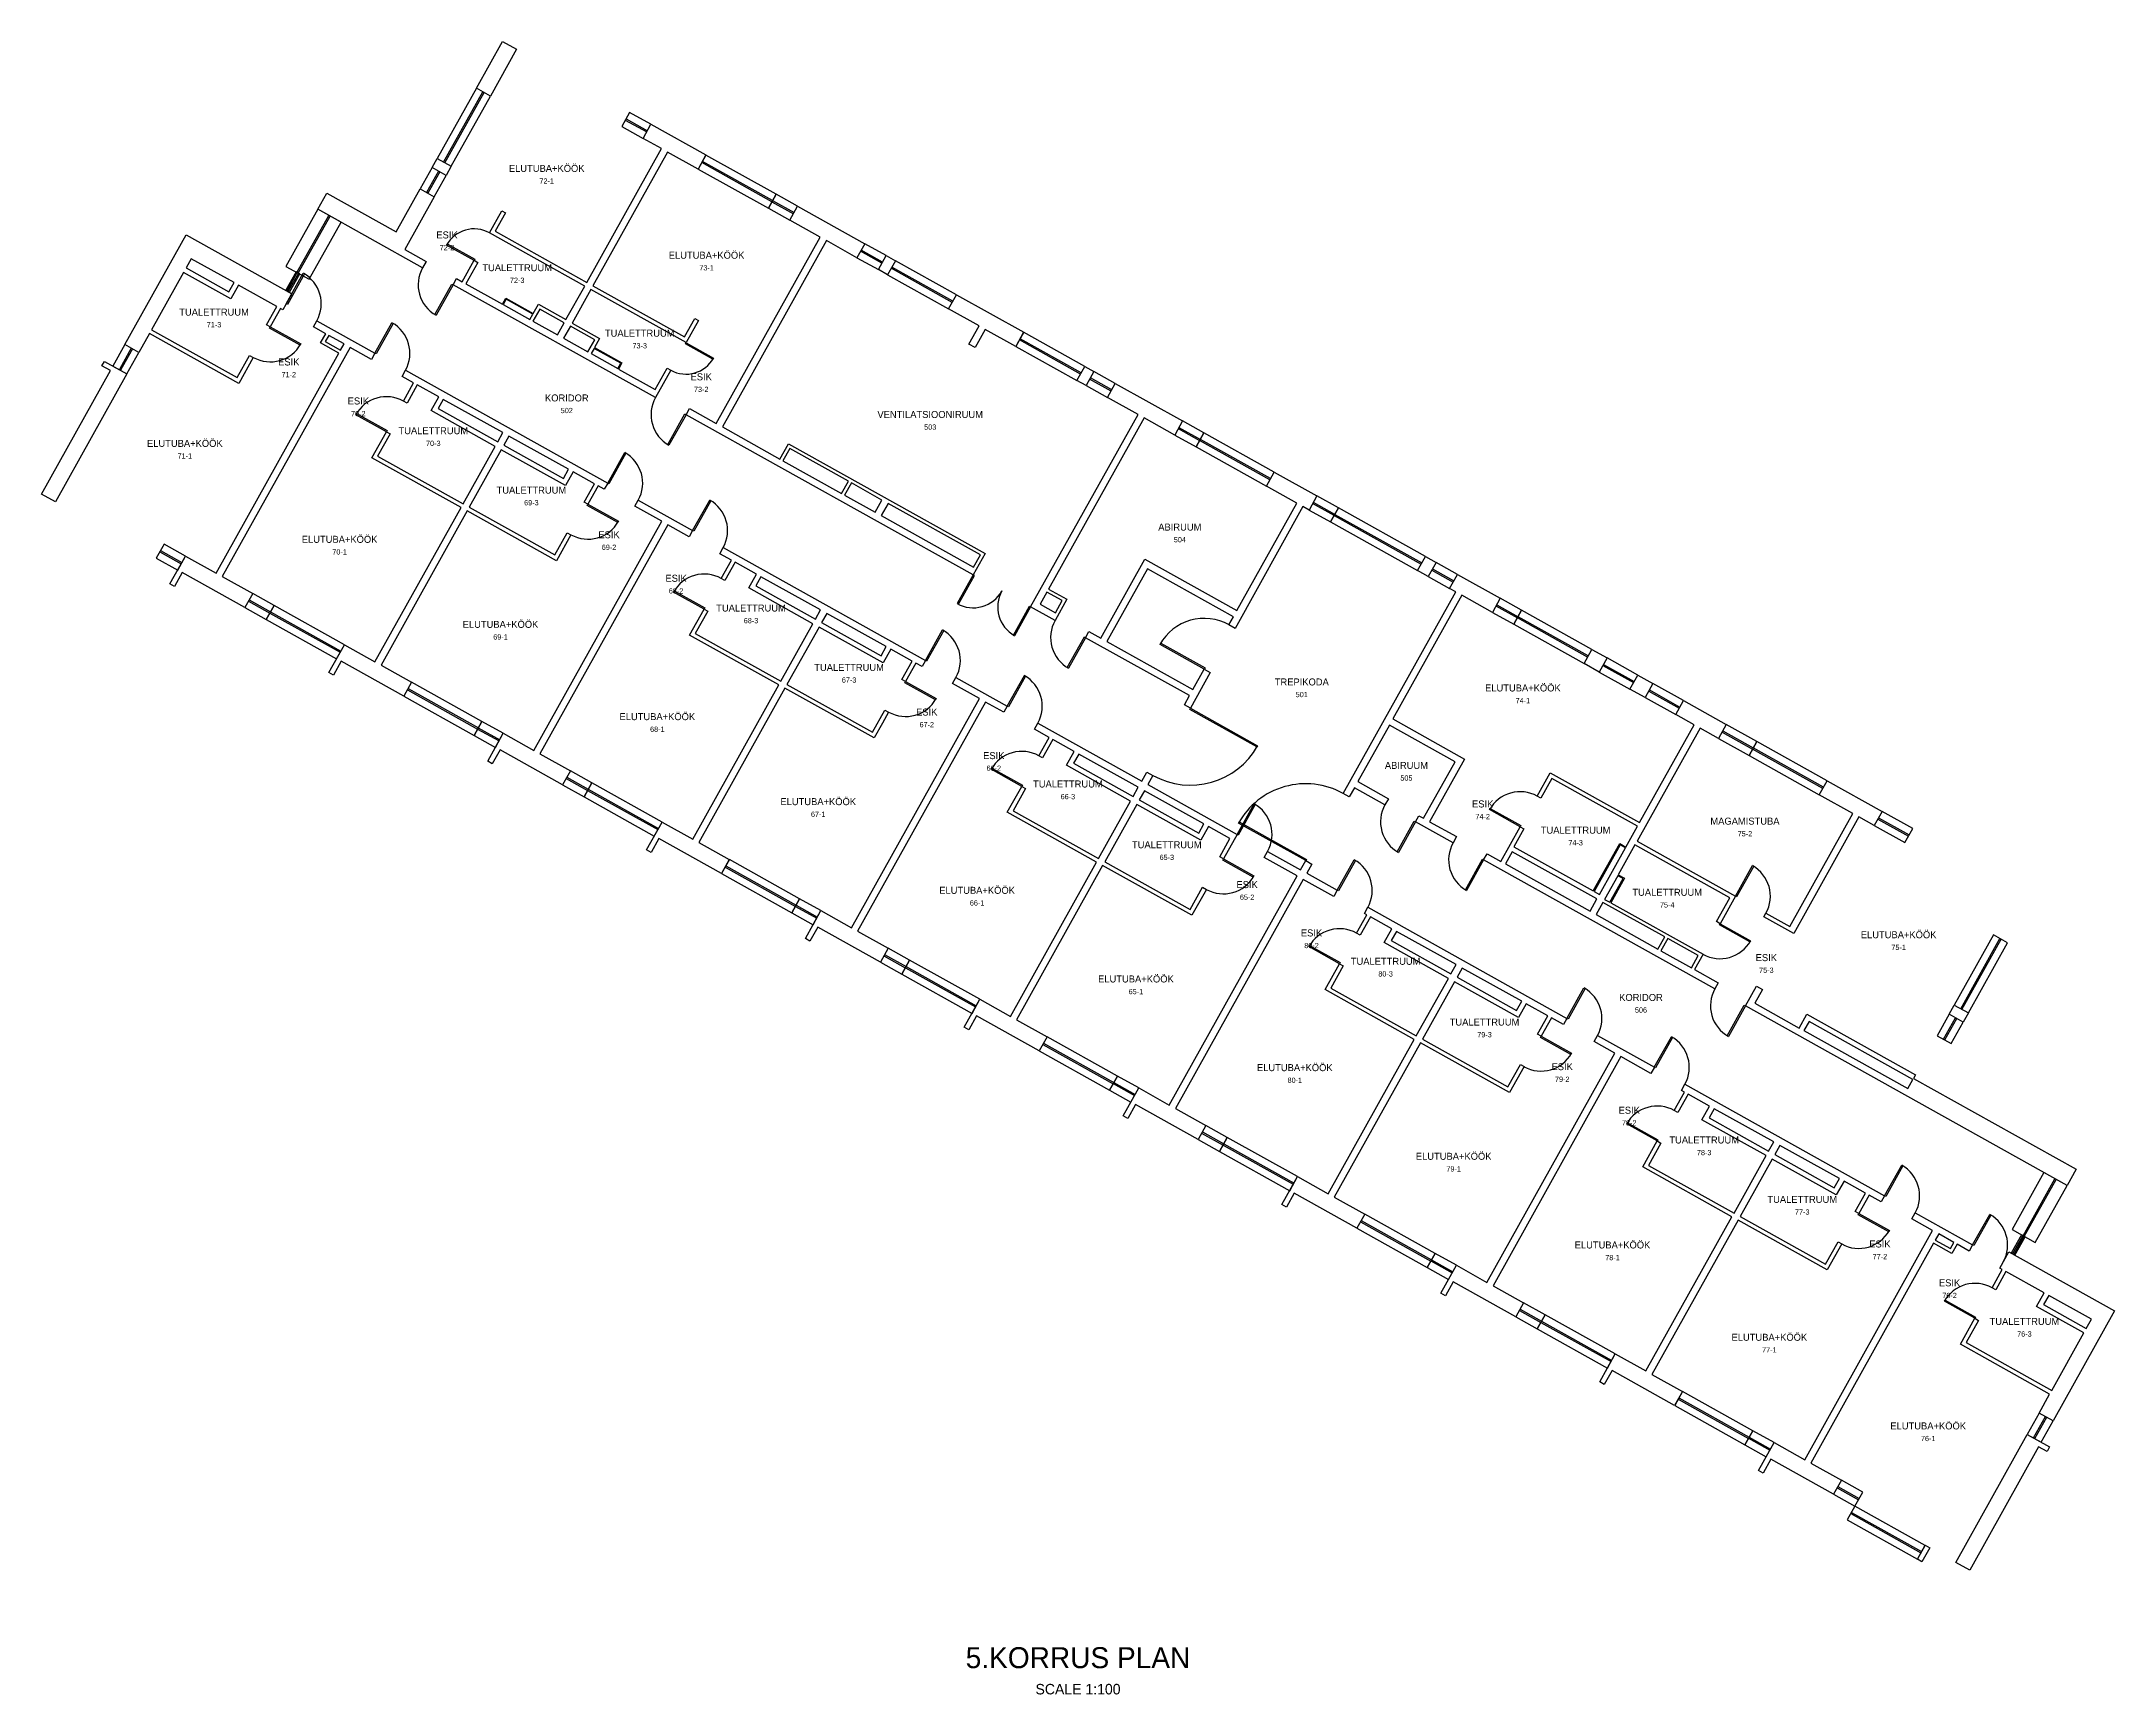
# Model space of a CAD drawing. Header units: millimetres. Extents: x 0 to 379219, y -3554 to 43703.
# Drawn here: x 319966 to 379219, y -3554 to 43703 of the extents above; entities that cross this region are included whole.
import ezdxf
from ezdxf.enums import TextEntityAlignment as Align

# ---------------------------------------------------------------- set-up
doc = ezdxf.new("R2010")
doc.units = ezdxf.units.MM
for name, color, linetype in [('A-ANNO-TTLB', 7, 'Continuous'), ('A-AREA-IDEN', 7, 'Continuous'), ('A-DOOR', 7, 'Continuous'), ('A-GLAZ', 7, 'Continuous'), ('A-WALL', 7, 'Continuous')]:
    doc.layers.add(name, color=color, linetype=linetype)

msp = doc.modelspace()

# ---------------------------------------------------------------- texts
at = {"layer": 'A-ANNO-TTLB'}
for s, height, p in [('5.KORRUS PLAN', 600, (349593, -2500)), ('SCALE 1:100', 300, (349593, -3400))]:
    msp.add_text(s, height=height, dxfattribs=at).set_placement(p, align=Align.MIDDLE_CENTER)
at = {"layer": 'A-AREA-IDEN'}
for s, height, p in [('ELUTUBA+KÖÖK', 200, (334407, 40074)), ('72-1', 150, (334407, 39714)), ('ESIK', 200, (331558, 38171)), ('72-2', 150, (331558, 37811)), ('TUALETTRUUM', 200, (333563, 37236)), ('ELUTUBA+KÖÖK', 200, (338977, 37592)), ('72-3', 150, (333563, 36876)), ('73-1', 150, (338977, 37232)), ('TUALETTRUUM', 200, (324899, 35965)), ('71-3', 150, (324899, 35605)), ('TUALETTRUUM', 200, (337066, 35363)), ('73-3', 150, (337066, 35003)), ('ESIK', 200, (327035, 34540)), ('71-2', 150, (327035, 34180)), ('ESIK', 200, (338824, 34116)), ('73-2', 150, (338824, 33756)), ('ESIK', 200, (329024, 33425)), ('KORIDOR', 200, (334982, 33512)), ('502', 150, (334982, 33152)), ('70-2', 150, (329024, 33065)), ('TUALETTRUUM', 200, (331166, 32575)), ('VENTILATSIOONIRUUM', 200, (345369, 33039)), ('503', 150, (345369, 32679)), ('ELUTUBA+KÖÖK', 200, (324064, 32213)), ('70-3', 150, (331166, 32215)), ('71-1', 150, (324064, 31853)), ('TUALETTRUUM', 200, (333969, 30877)), ('69-3', 150, (333969, 30517)), ('ESIK', 200, (336189, 29602)), ('ABIRUUM', 200, (352504, 29820)), ('ELUTUBA+KÖÖK', 200, (328488, 29470)), ('70-1', 150, (328488, 29110)), ('69-2', 150, (336189, 29242)), ('504', 150, (352504, 29460)), ('ESIK', 200, (338105, 28356)), ('68-2', 150, (338105, 27996)), ('TUALETTRUUM', 200, (340247, 27506)), ('ELUTUBA+KÖÖK', 200, (333087, 27040)), ('69-1', 150, (333087, 26680)), ('68-3', 150, (340247, 27146)), ('TUALETTRUUM', 200, (343050, 25808)), ('67-3', 150, (343050, 25448)), ('TREPIKODA', 200, (355989, 25393)), ('501', 150, (355989, 25033)), ('ELUTUBA+KÖÖK', 200, (362309, 25221)), ('74-1', 150, (362309, 24861)), ('ELUTUBA+KÖÖK', 200, (337569, 24401)), ('ESIK', 200, (345270, 24533)), ('68-1', 150, (337569, 24041)), ('67-2', 150, (345270, 24173)), ('ESIK', 200, (347186, 23287)), ('66-2', 150, (347186, 22927)), ('TUALETTRUUM', 200, (349304, 22476)), ('ABIRUUM', 200, (358980, 23007)), ('505', 150, (358980, 22647)), ('ELUTUBA+KÖÖK', 200, (342168, 21971)), ('66-3', 150, (349304, 22116)), ('ESIK', 200, (361160, 21905)), ('67-1', 150, (342168, 21611)), ('74-2', 150, (361160, 21545)), ('MAGAMISTUBA', 200, (368656, 21414)), ('TUALETTRUUM', 200, (352131, 20739)), ('TUALETTRUUM', 200, (363816, 21156)), ('74-3', 150, (363816, 20796)), ('75-2', 150, (368656, 21054)), ('65-3', 150, (352131, 20379)), ('ELUTUBA+KÖÖK', 200, (346708, 19436)), ('ESIK', 200, (354427, 19599)), ('66-1', 150, (346708, 19076)), ('65-2', 150, (354427, 19239)), ('TUALETTRUUM', 200, (366433, 19380)), ('75-4', 150, (366433, 19020)), ('ESIK', 200, (356267, 18218)), ('80-2', 150, (356267, 17858)), ('ELUTUBA+KÖÖK', 200, (373048, 18166)), ('75-1', 150, (373048, 17806)), ('TUALETTRUUM', 200, (358385, 17407)), ('ESIK', 200, (369267, 17512)), ('75-3', 150, (369267, 17152)), ('ELUTUBA+KÖÖK', 200, (351249, 16902)), ('65-1', 150, (351249, 16542)), ('80-3', 150, (358385, 17047)), ('KORIDOR', 200, (365684, 16374)), ('506', 150, (365684, 16014)), ('TUALETTRUUM', 200, (361212, 15670)), ('79-3', 150, (361212, 15310)), ('ELUTUBA+KÖÖK', 200, (355789, 14367)), ('ESIK', 200, (363433, 14395)), ('80-1', 150, (355789, 14007)), ('79-2', 150, (363433, 14035)), ('ESIK', 200, (365348, 13149)), ('78-2', 150, (365348, 12789)), ('ELUTUBA+KÖÖK', 200, (360330, 11833)), ('TUALETTRUUM', 200, (367490, 12299)), ('78-3', 150, (367490, 11939)), ('79-1', 150, (360330, 11473)), ('TUALETTRUUM', 200, (370293, 10601)), ('77-3', 150, (370293, 10241)), ('ELUTUBA+KÖÖK', 200, (364870, 9298)), ('78-1', 150, (364870, 8938)), ('ESIK', 200, (372514, 9326)), ('77-2', 150, (372514, 8966)), ('ESIK', 200, (374504, 8215)), ('76-2', 150, (374504, 7855)), ('TUALETTRUUM', 200, (376643, 7113)), ('ELUTUBA+KÖÖK', 200, (369353, 6659)), ('76-3', 150, (376643, 6753)), ('77-1', 150, (369353, 6299)), ('ELUTUBA+KÖÖK', 200, (373893, 4125)), ('76-1', 150, (373893, 3765))]:
    msp.add_text(s, height=height, dxfattribs=at).set_placement(p, align=Align.MIDDLE_CENTER)

# ---------------------------------------------------------------- linework, layer by layer
at = {"layer": 'A-DOOR'}
for points in [[(332330, 37445), (331544, 37884), (331564, 37919), (332349, 37480)], [(326964, 36204), (327451, 37077), (327486, 37058), (326999, 36184)], [(331734, 36748), (331247, 35875), (331212, 35894), (331700, 36767)], [(329497, 34790), (329984, 35663), (330019, 35644), (329532, 34771)], [(326505, 35544), (327378, 35057), (327359, 35022), (326485, 35509)], [(338392, 35092), (339178, 34653), (339159, 34618), (338373, 35057)], [(329824, 32546), (328951, 33033), (328971, 33068), (329844, 32581)], [(338389, 33033), (337902, 32160), (337867, 32180), (338354, 33053)], [(336150, 31076), (336638, 31949), (336673, 31930), (336185, 31057)], [(335586, 30475), (336459, 29988), (336440, 29953), (335566, 30440)], [(338578, 29721), (339065, 30594), (339100, 30575), (338613, 29702)], [(346597, 28452), (346139, 27631), (346174, 27612), (346632, 28432)], [(338906, 27477), (338032, 27964), (338052, 27999), (338925, 27512)], [(348238, 27536), (347780, 26715), (347745, 26734), (348203, 27555)], [(345231, 26007), (345719, 26880), (345754, 26861), (345266, 25988)], [(349810, 26658), (349322, 25785), (349287, 25805), (349775, 26678)], [(353203, 25761), (351937, 26467), (351956, 26502), (353223, 25796)], [(347571, 24701), (348059, 25574), (348094, 25555), (347606, 24682)], [(344667, 25406), (345540, 24919), (345521, 24884), (344647, 25371)], [(352807, 24642), (354728, 23569), (354708, 23534), (352787, 24607)], [(347987, 22408), (347113, 22895), (347133, 22930), (348006, 22443)], [(354138, 21036), (354625, 21909), (354660, 21890), (354172, 21016)], [(356100, 20284), (354179, 21356), (354199, 21391), (356120, 20319)], [(359239, 21395), (358752, 20521), (358717, 20541), (359205, 21414)], [(362231, 21255), (361358, 21742), (361378, 21777), (362251, 21290)], [(353748, 20337), (354621, 19850), (354602, 19815), (353728, 20302)], [(357002, 19437), (357489, 20310), (357524, 20291), (357036, 19418)], [(361187, 20308), (360699, 19435), (360664, 19454), (361152, 20327)], [(368382, 19268), (368870, 20142), (368905, 20122), (368417, 19249)], [(367944, 18482), (368817, 17995), (368798, 17960), (367925, 18447)], [(357068, 17339), (356194, 17826), (356214, 17861), (357087, 17374)], [(363568, 15772), (364055, 16645), (364090, 16626), (363603, 15752)], [(368670, 16131), (368182, 15258), (368147, 15277), (368635, 16150)], [(362829, 15268), (363702, 14781), (363683, 14746), (362810, 15233)], [(366065, 14378), (366553, 15251), (366587, 15232), (366100, 14358)], [(366149, 12270), (365275, 12757), (365295, 12792), (366168, 12305)], [(372649, 10703), (373136, 11576), (373171, 11557), (372684, 10683)], [(371910, 10199), (372783, 9712), (372764, 9677), (371891, 10164)], [(375164, 9299), (375651, 10172), (375686, 10153), (375199, 9280)], [(375230, 7201), (374357, 7688), (374376, 7723), (375249, 7236)]]:
    msp.add_lwpolyline(points, close=True, dxfattribs=at)
for centre, radius, start, end in [((332330, 37445), 900, 60.83, 150.83), ((326964, 36204), 1000, -29.17, 60.83), ((331734, 36748), 1000, 150.83178, -119.16822), ((329497, 34790), 1000, -29.17, 60.83), ((326505, 35544), 1000, -119.17, -29.17), ((338392, 35092), 900, -119.17, -29.17), ((329824, 32546), 1000, 60.83, 150.83), ((338389, 33033), 1000, 150.83, -119.17), ((336150, 31076), 1000, -29.17, 60.83), ((338578, 29721), 1000, -29.17, 60.83), ((335586, 30475), 1000, -119.17, -29.17), ((338906, 27477), 1000, 60.83, 150.83), ((346597, 28452), 940, -119.16824, -29.16824), ((348238, 27536), 940, 150.83176, -119.16824), ((345231, 26007), 1000, -29.17, 60.83), ((349810, 26658), 1000, 150.83, -119.17), ((353203, 25761), 1450, 60.86894, 150.86894), ((347571, 24701), 1000, -29.17, 60.83), ((344667, 25406), 1000, -119.17, -29.17), ((347987, 22408), 1000, 60.83, 150.83), ((352807, 24642), 2200, -119.17, -29.17), ((356100, 20284), 2200, 60.83, 150.83), ((362231, 21255), 1000, 60.83, 150.83), ((354138, 21036), 1000, -29.17, 60.83), ((359239, 21395), 1000, 150.83, -119.17), ((361187, 20308), 1000, 150.83, -119.17), ((357002, 19437), 1000, -29.17, 60.83), ((353748, 20337), 1000, -119.17, -29.17), ((368382, 19268), 1000, -29.17, 60.83), ((357068, 17339), 1000, 60.83, 150.83), ((367944, 18482), 1000, -119.17, -29.17), ((363568, 15772), 1000, -29.17, 60.83), ((368670, 16131), 1000, 150.83, -119.17), ((366065, 14378), 1000, -29.17, 60.83), ((362829, 15268), 1000, -119.17, -29.17), ((366149, 12270), 1000, 60.83, 150.83), ((372649, 10703), 1000, -29.17, 60.83), ((375164, 9299), 1000, -29.17, 60.83), ((371910, 10199), 1000, -119.17, -29.17), ((375230, 7201), 1000, 60.83, 150.83)]:
    msp.add_arc(centre, radius, start, end, dxfattribs=at)
at = {"layer": 'A-GLAZ'}
for p, q in [((331460, 40256), (332581, 42264)), ((331495, 40237), (332616, 42245)), ((336674, 41492), (337285, 41150)), ((336654, 41457), (337266, 41115)), ((331314, 39994), (330973, 39383)), ((331349, 39975), (331008, 39363)), ((340846, 39117), (338837, 40238)), ((340865, 39152), (338857, 40273)), ((340846, 39117), (341457, 38776)), ((340865, 39152), (341476, 38811)), ((327269, 37098), (328181, 38731)), ((327304, 37079), (328216, 38712)), ((343989, 37363), (343377, 37704)), ((344008, 37398), (343397, 37739)), ((326986, 36570), (327278, 37094)), ((327021, 36550), (327313, 37074)), ((345996, 36242), (344250, 37217)), ((346016, 36277), (344270, 37252)), ((349664, 34195), (347917, 35170)), ((349683, 34230), (347937, 35205)), ((322533, 34932), (322192, 34321)), ((322568, 34913), (322227, 34302)), ((350537, 33707), (349926, 34048)), ((350557, 33742), (349946, 34083)), ((352459, 32635), (353070, 32293)), ((352478, 32670), (353090, 32328)), ((355078, 31172), (353070, 32293)), ((355098, 31207), (353090, 32328)), ((356912, 30149), (356300, 30490)), ((356931, 30184), (356320, 30525)), ((356912, 30149), (359401, 28760)), ((356932, 30184), (359420, 28795)), ((323352, 29116), (323963, 28774)), ((323371, 29151), (323982, 28809)), ((359706, 28589), (360317, 28248)), ((359726, 28624), (360337, 28283)), ((325884, 27702), (326495, 27361)), ((325903, 27737), (326515, 27396)), ((326496, 27361), (328504, 26240)), ((326515, 27396), (328523, 26275)), ((361540, 27566), (362151, 27224)), ((361560, 27601), (362171, 27259)), ((364179, 26138), (362171, 27259)), ((364159, 26103), (362151, 27224)), ((364595, 25860), (365469, 25373)), ((364615, 25895), (365488, 25408)), ((330425, 25167), (332433, 24046)), ((330444, 25202), (332453, 24081)), ((365905, 25129), (366779, 24641)), ((365925, 25164), (366798, 24676)), ((332433, 24047), (333044, 23705)), ((332452, 24082), (333064, 23740)), ((368001, 23959), (368874, 23472)), ((368021, 23994), (368894, 23507)), ((370883, 22350), (368875, 23471)), ((370902, 22385), (368894, 23506)), ((334965, 22633), (335576, 22292)), ((334985, 22668), (335596, 22327)), ((335577, 22292), (337585, 21171)), ((335596, 22327), (337604, 21206)), ((372455, 21473), (373328, 20986)), ((372474, 21508), (373347, 21021)), ((339506, 20098), (341514, 18977)), ((339525, 20133), (341534, 19012)), ((341514, 18978), (342125, 18636)), ((341533, 19013), (342145, 18671)), ((374823, 16052), (375944, 18060)), ((374858, 16033), (375979, 18041)), ((344046, 17564), (344657, 17223)), ((344066, 17599), (344677, 17258)), ((344658, 17223), (346666, 16102)), ((344677, 17258), (346686, 16137)), ((374335, 15179), (374676, 15790)), ((374370, 15159), (374711, 15770)), ((348587, 15029), (350595, 13908)), ((348606, 15064), (350615, 13943)), ((350595, 13909), (351206, 13567)), ((350614, 13944), (351226, 13602)), ((353127, 12495), (353738, 12154)), ((353147, 12530), (353758, 12189)), ((353739, 12154), (355747, 11033)), ((353758, 12189), (355767, 11068)), ((376604, 9560), (377516, 11193)), ((376639, 9541), (377551, 11174)), ((357668, 9960), (359676, 8839)), ((357688, 9995), (359696, 8874)), ((376595, 9565), (376303, 9041)), ((376630, 9546), (376338, 9022)), ((359676, 8840), (360287, 8498)), ((359695, 8875), (360307, 8533)), ((362208, 7426), (362819, 7085)), ((362228, 7461), (362839, 7120)), ((362839, 7120), (364848, 5999)), ((362820, 7085), (364828, 5964)), ((366749, 4891), (368757, 3770)), ((366769, 4926), (368777, 3805)), ((376905, 3780), (377246, 4392)), ((376940, 3761), (377281, 4372)), ((368757, 3771), (369368, 3429)), ((368776, 3806), (369388, 3464)), ((371309, 2392), (371920, 2051)), ((371289, 2357), (371900, 2016)), ((371678, 1617), (373686, 496)), ((371698, 1652), (373706, 531))]:
    msp.add_line(p, q, dxfattribs=at)
for points in [[(331678, 40134), (332799, 42142), (332398, 42367), (331276, 40358)], [(336552, 41273), (337163, 40932), (337388, 41334), (336776, 41675)], [(340968, 39336), (338959, 40456), (338735, 40055), (340743, 38934)], [(331130, 40097), (330789, 39485), (331191, 39261), (331532, 39872)], [(340743, 38934), (341355, 38593), (341579, 38994), (340968, 39335)], [(327619, 36903), (328530, 38536), (327866, 38907), (326955, 37274)], [(344110, 37581), (343499, 37922), (343275, 37521), (343886, 37179)], [(346118, 36460), (344372, 37435), (344148, 37033), (345894, 36059)], [(327056, 36531), (327348, 37055), (327243, 37113), (326951, 36589)], [(322350, 35035), (322008, 34423), (322410, 34199), (322751, 34810)], [(349786, 34413), (348039, 35388), (347815, 34986), (349561, 34012)], [(350659, 33926), (350048, 34267), (349824, 33865), (350435, 33524)], [(352357, 32451), (352968, 32110), (353192, 32512), (352581, 32853)], [(355200, 31391), (353192, 32512), (352968, 32110), (354976, 30989)], [(357034, 30367), (356422, 30709), (356198, 30307), (356809, 29966)], [(356810, 29966), (359298, 28576), (359522, 28978), (357034, 30367)], [(323249, 28932), (323861, 28591), (324085, 28993), (323474, 29334)], [(359604, 28406), (360215, 28065), (360439, 28466), (359828, 28808)], [(325782, 27519), (326393, 27178), (326617, 27579), (326006, 27920)], [(326393, 27177), (328402, 26056), (328626, 26458), (326618, 27579)], [(361438, 27382), (362049, 27041), (362273, 27443), (361662, 27784)], [(364281, 26322), (362273, 27443), (362049, 27041), (364057, 25920)], [(364493, 25677), (365366, 25189), (365590, 25591), (364717, 26078)], [(330323, 24984), (332331, 23863), (332555, 24265), (330547, 25386)], [(365803, 24946), (366676, 24458), (366900, 24860), (366027, 25347)], [(332330, 23863), (332942, 23522), (333166, 23924), (332555, 24265)], [(367899, 23776), (368772, 23288), (368996, 23690), (368123, 24177)], [(371005, 22569), (368996, 23690), (368772, 23288), (370781, 22167)], [(334863, 22450), (335474, 22109), (335698, 22510), (335087, 22851)], [(335474, 22108), (337483, 20987), (337707, 21389), (335699, 22510)], [(372352, 21290), (373225, 20802), (373450, 21204), (372576, 21691)], [(339404, 19915), (341412, 18794), (341636, 19196), (339628, 20317)], [(341412, 18794), (342023, 18453), (342247, 18855), (341636, 19196)], [(343944, 17381), (344555, 17040), (344779, 17441), (344168, 17782)], [(375041, 15930), (376162, 17939), (375760, 18163), (374639, 16154)], [(344555, 17039), (346564, 15918), (346788, 16320), (344780, 17441)], [(374553, 15057), (374895, 15668), (374493, 15892), (374152, 15281)], [(348485, 14846), (350493, 13725), (350717, 14127), (348709, 15248)], [(350493, 13725), (351104, 13384), (351328, 13786), (350717, 14127)], [(353025, 12312), (353636, 11971), (353860, 12372), (353249, 12713)], [(353636, 11970), (355645, 10849), (355869, 11251), (353861, 12372)], [(376954, 9365), (377865, 10998), (377202, 11369), (376290, 9736)], [(357566, 9777), (359574, 8656), (359798, 9058), (357790, 10179)], [(376560, 9585), (376268, 9061), (376373, 9002), (376665, 9526)], [(359574, 8656), (360185, 8315), (360409, 8717), (359798, 9058)], [(362106, 7243), (362717, 6902), (362941, 7303), (362330, 7644)], [(362717, 6901), (364726, 5780), (364950, 6182), (362942, 7303)], [(366647, 4708), (368655, 3587), (368879, 3989), (366871, 5110)], [(377123, 3659), (377465, 4270), (377063, 4494), (376722, 3883)], [(368655, 3587), (369266, 3246), (369490, 3648), (368879, 3989)], [(371187, 2174), (371798, 1833), (372022, 2234), (371411, 2575)], [(371577, 1436), (373585, 315), (373807, 711), (371799, 1832)]]:
    msp.add_lwpolyline(points, close=True, dxfattribs=at)
at = {"layer": 'A-WALL'}
for points in [[(332799, 42143), (332398, 42367), (333143, 43703), (333545, 43479)], [(335494, 36711), (332769, 38232), (333120, 38860), (333225, 38802), (332932, 38278), (335552, 36816), (337687, 40640), (337163, 40932), (337387, 41334), (338959, 40457), (338735, 40055), (337861, 40542), (335727, 36718), (338347, 35256), (338639, 35780), (338744, 35721), (338393, 35093), (335668, 36613), (335132, 35653), (335918, 35214), (335772, 34952), (336558, 34513), (336460, 34339), (337508, 33754), (337849, 34365), (337954, 34307), (337515, 33521), (331734, 36748), (331832, 36923), (331989, 36835), (332330, 37446), (332435, 37387), (332094, 36776), (333142, 36191), (333239, 36366), (334025, 35927), (334172, 36189), (334957, 35750)], [(331532, 39872), (331130, 40097), (331277, 40359), (331678, 40134)], [(330861, 37235), (327866, 38907), (328125, 39370), (330107, 38263), (330789, 39485), (331191, 39261), (330348, 37751), (330959, 37410)], [(339254, 32779), (342227, 38105), (341354, 38593), (341578, 38994), (343499, 37922), (343275, 37521), (342402, 38008), (339429, 32682), (341070, 31766), (341314, 32202), (346938, 29063), (346597, 28452), (338389, 33033), (338486, 33208)], [(322751, 34810), (322350, 35035), (324104, 38178), (327125, 36492), (326867, 36029), (326797, 36068), (326505, 35544), (326400, 35603), (326693, 36126), (325601, 36736), (325382, 36343), (324028, 37098), (323112, 35457), (325557, 34092), (325913, 34729), (326018, 34671), (325603, 33929), (323054, 35352)], [(325324, 36547), (325470, 36809), (324248, 37491), (324101, 37229)], [(344372, 37435), (344148, 37033), (343886, 37179), (344111, 37581)], [(334013, 35905), (333249, 36332), (333164, 36179), (333928, 35752)], [(346768, 35571), (345895, 36058), (346119, 36460), (348040, 35388), (347816, 34986), (346942, 35473), (346650, 34950), (346475, 35047)], [(324958, 28505), (328467, 34792), (327943, 35085), (328090, 35347), (327740, 35542), (327838, 35716), (329497, 34790), (329400, 34615), (328788, 34957), (325133, 28408), (326006, 27920), (325782, 27519), (323992, 28518), (323770, 28121), (323639, 28195), (324085, 28993)], [(334909, 35663), (334210, 36053), (334015, 35704), (334714, 35314)], [(335782, 35176), (335083, 35566), (334888, 35216), (335587, 34826)], [(328177, 35298), (328079, 35123), (328516, 34879), (328614, 35054)], [(320368, 30541), (319966, 30765), (321935, 34292), (321695, 34426), (321769, 34557), (322410, 34199)], [(335760, 34930), (335674, 34778), (336439, 34351), (336524, 34504)], [(349824, 33865), (349562, 34011), (349786, 34413), (350048, 34267)], [(328180, 25660), (328625, 26458), (329499, 25971), (331960, 30380), (329410, 31804), (329825, 32546), (329929, 32487), (329574, 31850), (332018, 30485), (332935, 32127), (331101, 33150), (331320, 33543), (330709, 33884), (330417, 33361), (330312, 33419), (330604, 33943), (330273, 34128), (330370, 34303), (336151, 31076), (336053, 30901), (335878, 30999), (335586, 30475), (335481, 30534), (335774, 31057), (335162, 31399), (334943, 31006), (333109, 32029), (332193, 30388), (334638, 29023), (334994, 29660), (335099, 29602), (334684, 28860), (332135, 30283), (329673, 25873), (330546, 25386), (330322, 24984), (328532, 25983), (328311, 25587)], [(348238, 27536), (351308, 33036), (350435, 33524), (350659, 33925), (352580, 32853), (352356, 32452), (351483, 32939), (348754, 28049), (349278, 27757), (348936, 27146)], [(331451, 33470), (331305, 33208), (333008, 32258), (333154, 32520)], [(333329, 32422), (333182, 32160), (334885, 31210), (335031, 31472)], [(341158, 31717), (342834, 30781), (343029, 31130), (341352, 32066)], [(343117, 31081), (342922, 30732), (343795, 30245), (343990, 30594)], [(353375, 25659), (352807, 24642), (352632, 24739), (352778, 25001), (349810, 26658), (349907, 26833), (350243, 26645), (351503, 28902), (354136, 27433), (355849, 30502), (354976, 30989), (355200, 31391), (356422, 30709), (356198, 30307), (356023, 30404), (354081, 26925), (353907, 27023), (354038, 27258), (351580, 28630), (350418, 26548), (352876, 25176), (353200, 25756)], [(335087, 22851), (334863, 22450), (333073, 23449), (332851, 23052), (332720, 23126), (333166, 23924), (334039, 23436), (337695, 29985), (336926, 30414), (337024, 30589), (338578, 29721), (338481, 29546), (337869, 29888), (334214, 23339)], [(343969, 30147), (346607, 28675), (346802, 29024), (344164, 30497)], [(338754, 20804), (339627, 20317), (339403, 19915), (337613, 20914), (337392, 20518), (337261, 20591), (337706, 21389), (338580, 20902), (341041, 25311), (338491, 26735), (338906, 27477), (339010, 27418), (338655, 26781), (341099, 25416), (342016, 27058), (340182, 28081), (340401, 28474), (339790, 28815), (339498, 28292), (339393, 28350), (339685, 28874), (339354, 29059), (339451, 29234), (345232, 26007), (345134, 25832), (344959, 25930), (344667, 25406), (344562, 25465), (344855, 25988), (344243, 26330), (344024, 25937), (342190, 26960), (341274, 25319), (343719, 23954), (344075, 24591), (344180, 24533), (344002, 24215), (343765, 23791), (341216, 25214)], [(357173, 22205), (360389, 27967), (360215, 28065), (360439, 28467), (361661, 27784), (361437, 27383), (360564, 27870), (358590, 24334), (360642, 23188), (359643, 21398), (360411, 20970), (360314, 20795), (359240, 21394), (359337, 21569), (359468, 21496), (360370, 23111), (358493, 24159), (357591, 22544), (358464, 22056), (358367, 21882), (357494, 22369), (357347, 22107)], [(359828, 28808), (359603, 28406), (359298, 28577), (359522, 28978)], [(342235, 27451), (340532, 28401), (340386, 28139), (342089, 27189)], [(348510, 27613), (348947, 27369), (349141, 27718), (348705, 27962)], [(342264, 27091), (343966, 26141), (344112, 26403), (342410, 27353)], [(364717, 26078), (364493, 25677), (364057, 25920), (364281, 26322)], [(343944, 17381), (342154, 18380), (341932, 17983), (341801, 18057), (342247, 18855), (343120, 18367), (346776, 24916), (346008, 25345), (346105, 25520), (347572, 24701), (347474, 24526), (346950, 24819), (343295, 18270), (344168, 17782)], [(365803, 24946), (365366, 25189), (365590, 25591), (366027, 25347)], [(361677, 20263), (362231, 21255), (362336, 21197), (362050, 20684), (364320, 19417), (365076, 20771), (365251, 20674), (365582, 21267), (363137, 22631), (362824, 22070), (362719, 22128), (363091, 22795), (365640, 21372), (367200, 24166), (366676, 24458), (366900, 24860), (368123, 24177), (367899, 23776), (367375, 24068), (365571, 20837), (368383, 19268), (367944, 18482), (367840, 18541), (368220, 19222), (365513, 20733), (365035, 19877), (365210, 19779), (364820, 19081), (367457, 17609), (367213, 17173), (367894, 16792), (367797, 16618), (361187, 20308), (361285, 20482)], [(346342, 15522), (346787, 16320), (347661, 15833), (350122, 20242), (347572, 21666), (347987, 22408), (348091, 22349), (347736, 21712), (350180, 20347), (351097, 21989), (349263, 23012), (349482, 23405), (348871, 23746), (348579, 23223), (348474, 23281), (348766, 23805), (348347, 24039), (348445, 24213), (351414, 22556), (351560, 22818), (351734, 22721), (351588, 22459), (354138, 21036), (353748, 20337), (353643, 20396), (353936, 20919), (353324, 21261), (353105, 20868), (351271, 21891), (350355, 20250), (352800, 18885), (353156, 19522), (353261, 19464), (352846, 18722), (350297, 20145), (347835, 15735), (348708, 15248), (348484, 14846), (346694, 15845), (346473, 15449)], [(349467, 23070), (351170, 22120), (351316, 22382), (349613, 23332)], [(370780, 22167), (371004, 22569), (372576, 21691), (372352, 21290), (371915, 21534), (370053, 18198), (369198, 18676), (369256, 18781), (369937, 18400), (371741, 21631)], [(351345, 22022), (353047, 21072), (353193, 21334), (351491, 22284)], [(352376, 13201), (353249, 12713), (353025, 12312), (351235, 13311), (351013, 12914), (350882, 12988), (351328, 13786), (352201, 13298), (355857, 19847), (354914, 20374), (355011, 20548), (355954, 20022), (356100, 20284), (356275, 20186), (356129, 19924), (357002, 19437), (356904, 19262), (356031, 19750)], [(361808, 20190), (364227, 18840), (364422, 19189), (362003, 20539)], [(365086, 20737), (364342, 19405), (364495, 19320), (365239, 20652)], [(364645, 19178), (364798, 19093), (365176, 19770), (365023, 19855)], [(364402, 18742), (366166, 17757), (366361, 18106), (364597, 19091)], [(356653, 16597), (357068, 17339), (357172, 17280), (356817, 16643), (359262, 15278), (360178, 16920), (358344, 17943), (358564, 18336), (357952, 18677), (357660, 18154), (357555, 18212), (357848, 18736), (357778, 18775), (357875, 18950), (363568, 15772), (363471, 15597), (363122, 15792), (362829, 15268), (362724, 15327), (363017, 15850), (362405, 16192), (362186, 15799), (360352, 16822), (359436, 15181), (361881, 13816), (362237, 14453), (362342, 14395), (361927, 13653), (359378, 15076), (356916, 10666), (357789, 10179), (357565, 9777), (355775, 10776), (355554, 10380), (355423, 10453), (355868, 11251), (356742, 10764), (359203, 15173)], [(358694, 18263), (358548, 18001), (360251, 17051), (360397, 17313)], [(366253, 17709), (367126, 17221), (367321, 17570), (366448, 18058)], [(360426, 16953), (362128, 16003), (362275, 16265), (360572, 17215)], [(373469, 14059), (378123, 11461), (377865, 10998), (368670, 16130), (368987, 16698), (369162, 16601), (368942, 16208), (370210, 15500), (370429, 15893), (373528, 14163)], [(374895, 15668), (374493, 15892), (374639, 16154), (375041, 15930)], [(373308, 13770), (373455, 14032), (370487, 15689), (370341, 15427)], [(361282, 8229), (364938, 14778), (364344, 15110), (364441, 15284), (366066, 14378), (365968, 14203), (365112, 14681), (361457, 8132), (362330, 7644), (362106, 7243), (360316, 8242), (360094, 7846), (359964, 7919), (360409, 8717)], [(364856, 5707), (364635, 5311), (364504, 5384), (364950, 6182), (365823, 5695), (368284, 10104), (365734, 11528), (366149, 12270), (366254, 12211), (365898, 11574), (368343, 10209), (369259, 11851), (367425, 12874), (367645, 13267), (367033, 13608), (366741, 13085), (366636, 13143), (366929, 13667), (366841, 13716), (366939, 13890), (372649, 10703), (372552, 10528), (372203, 10723), (371910, 10199), (371805, 10258), (372098, 10781), (371487, 11123), (371267, 10730), (369434, 11753), (368517, 10112), (370962, 8747), (371318, 9384), (371423, 9326), (371008, 8584), (368459, 10007), (365997, 5597), (366871, 5110), (366646, 4708)], [(367776, 13194), (367629, 12932), (369332, 11982), (369478, 12244)], [(369653, 12146), (369507, 11884), (371209, 10934), (371356, 11196)], [(370538, 3063), (371411, 2575), (371187, 2174), (369397, 3173), (369176, 2777), (369045, 2850), (369490, 3648), (370363, 3160), (374019, 9709), (373425, 10041), (373522, 10215), (375164, 9299), (375067, 9124), (374717, 9319), (374571, 9057), (374047, 9350)], [(374630, 9368), (374193, 9612), (374096, 9437), (374532, 9193)], [(374815, 6459), (375230, 7201), (375335, 7142), (374979, 6505), (377424, 5140), (378340, 6782), (376987, 7537), (377206, 7930), (376114, 8539), (375822, 8016), (375717, 8074), (376010, 8598), (375940, 8637), (376198, 9100), (379219, 7413), (377465, 4270), (377063, 4494), (377365, 5035)], [(378413, 6913), (378559, 7175), (377337, 7857), (377191, 7595)], [(377050, 3528), (375081, 0), (374680, 224), (376722, 3883), (377363, 3525), (377290, 3394)], [(373585, 315), (373806, 712), (373937, 638), (373716, 242)]]:
    msp.add_lwpolyline(points, close=True, dxfattribs=at)

msp.set_redraw_order([(e.dxf.handle, doc.entitydb.next_handle()) for e in msp.query("TEXT MTEXT ATTDEF DIMENSION ARC_DIMENSION")])  # texts and dimensions are drawn at this point

doc.saveas('drawing.dxf')
